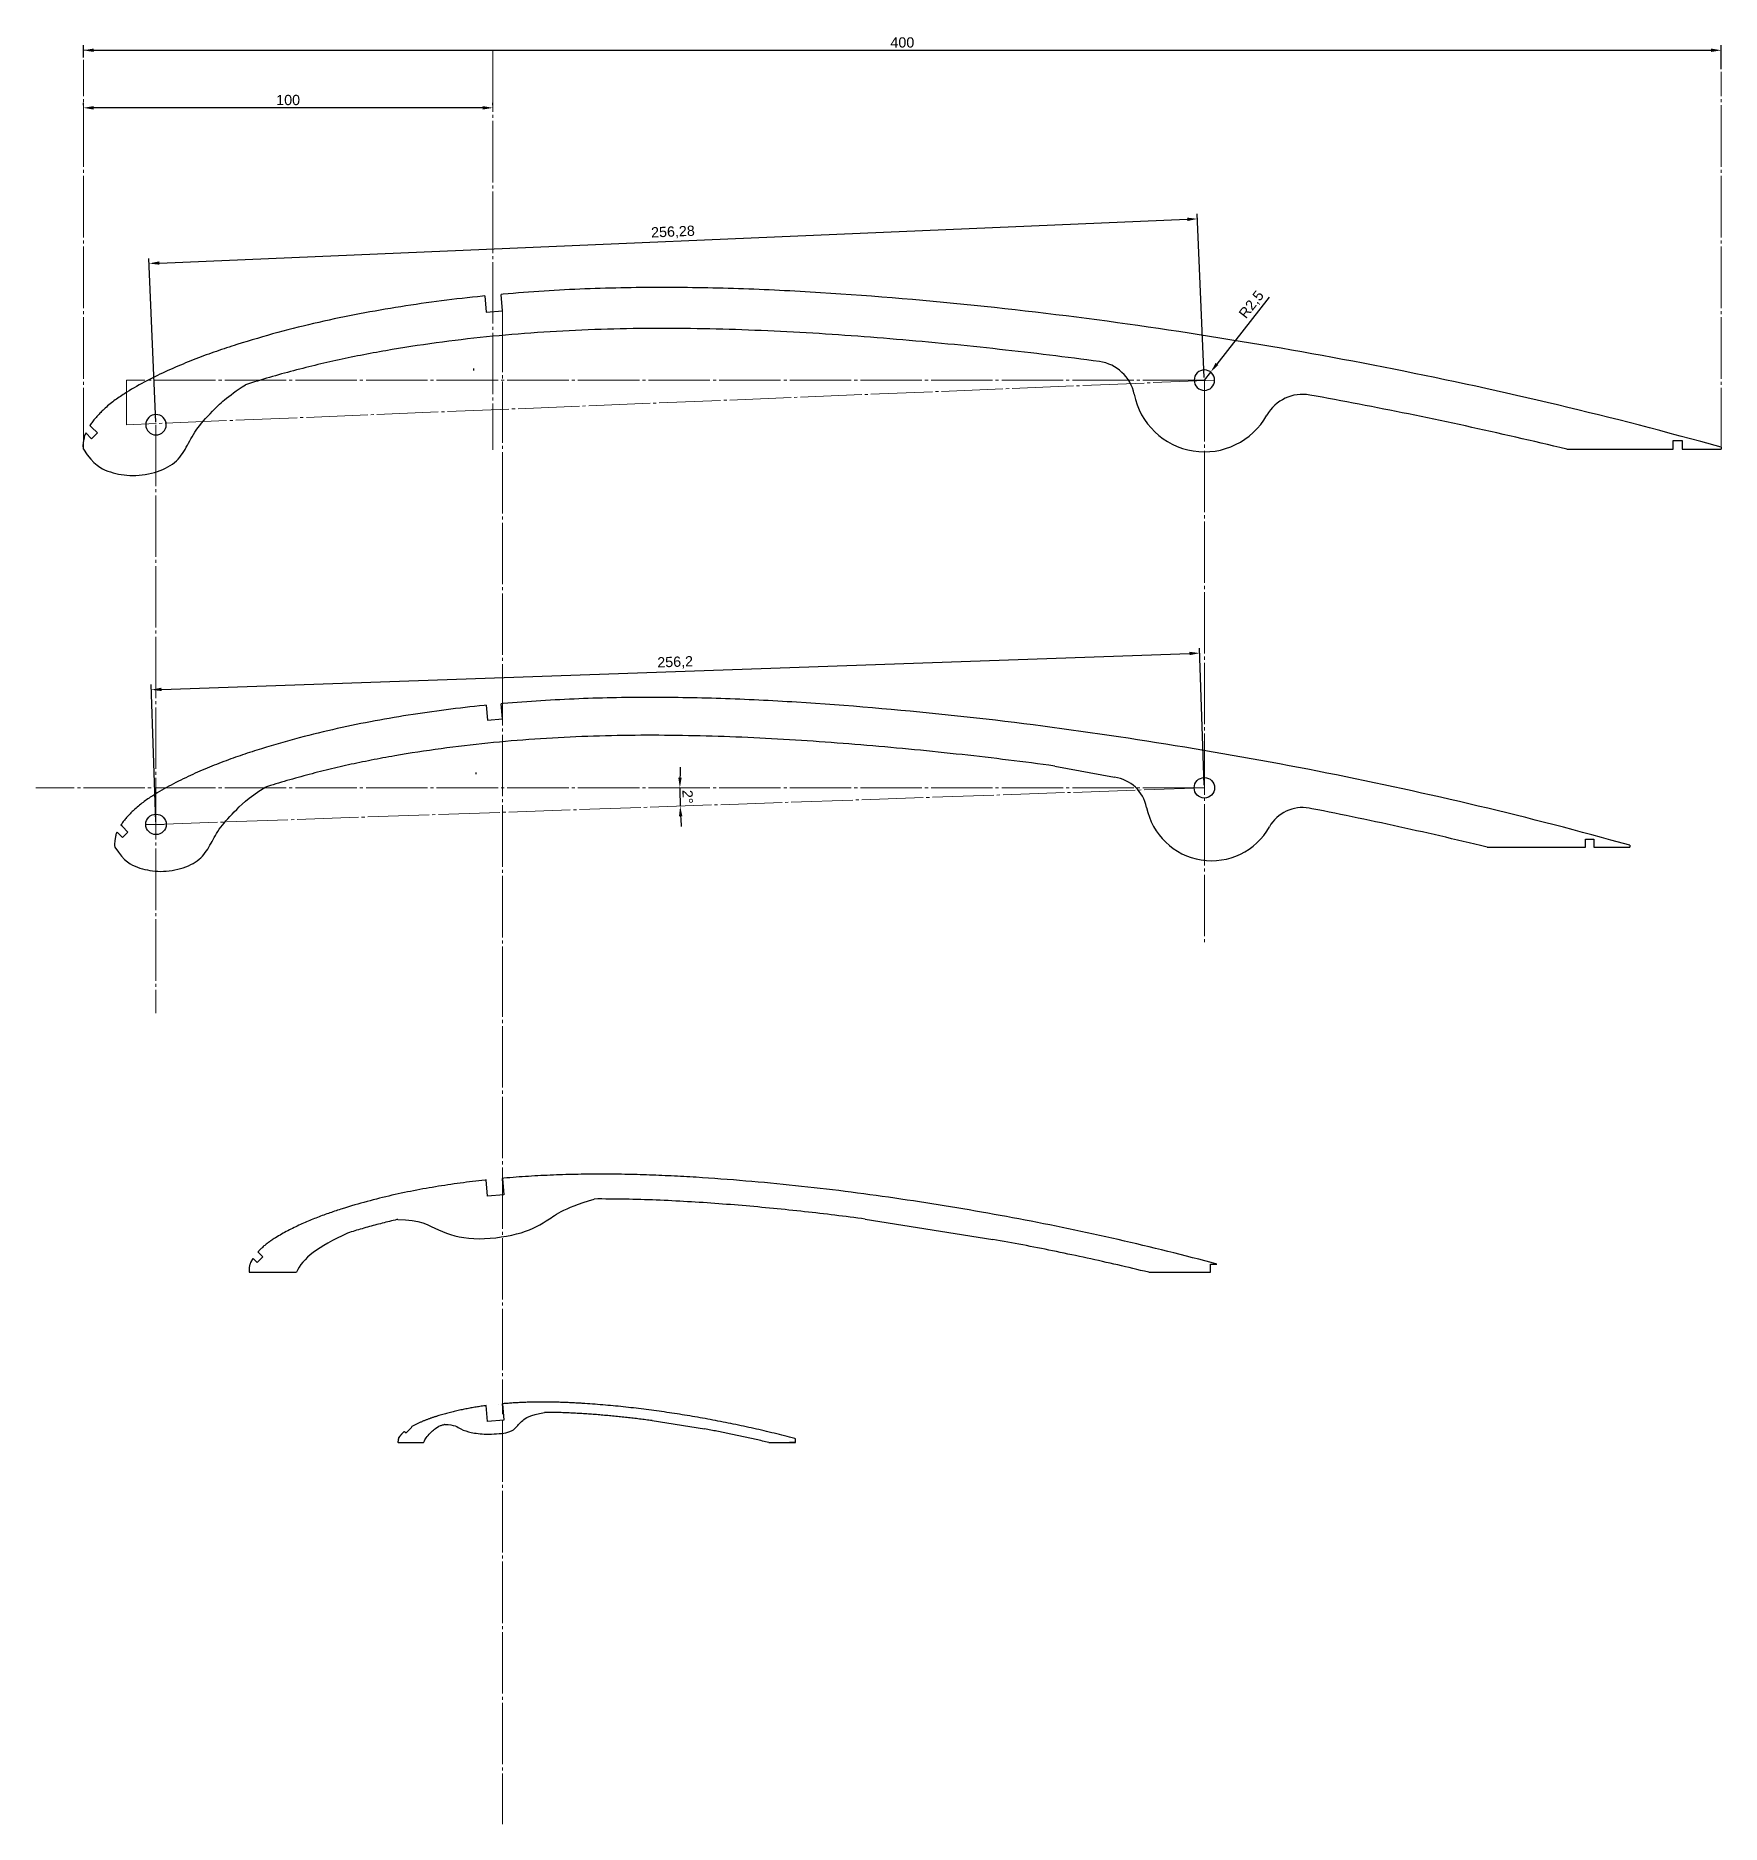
# Model space of a CAD drawing. Header units: millimetres. Extents: x -366 to 1349, y -600 to 751.
# Drawn here: x 937.2 to 1348.8, y -65.8 to 370.9 of the extents above; entities that cross this region are included whole.
import ezdxf

# ---------------------------------------------------------------- set-up
doc = ezdxf.new("R2010")
doc.units = ezdxf.units.MM
doc.linetypes.add('JIS_08_15', pattern=[17.25, 15, -0.75, 0.75, -0.75])
doc.layers.get('0').update_dxf_attribs({"lineweight": 30})
doc.layers.add('一点鎖線', color=40, linetype='JIS_08_15', lineweight=13)
doc.layers.add('文字寸法', color=3, linetype='Continuous', lineweight=13)
doc.styles.get("Standard").update_dxf_attribs({"font": 'arial.ttf'})
doc.dimstyles.new('ISO-25', dxfattribs={"dimtxt": 2.5, "dimasz": 2.5, "dimexe": 1.25, "dimexo": 0.625, "dimtad": 1, "dimtxsty": 'Standard', "dimcen": 2.5, "dimadec": 0, "dimazin": 0, "dimtfac": 1, "dimtmove": 0, "dimatfit": 3, "dimfxl": 1, "dimarcsym": 0})

msp = doc.modelspace()

# ---------------------------------------------------------------- blocks, each defined once
blk = doc.blocks.new('*D4')
at = {"layer": 'Defpoints', "color": 0, "transparency": 16777216}
for p in [(1348.8, 367.37), (948.8, 365.02), (1348.8, 362.13)]:
    blk.add_point(p, dxfattribs=at)
at = {"layer": '文字寸法', "color": 0, "lineweight": -2, "transparency": 16777216}
for p, q in [((948.8, 365.64), (948.8, 368.62)), ((951.3, 367.37), (1346.3, 367.37)), ((1348.8, 362.76), (1348.8, 368.62))]:
    blk.add_line(p, q, dxfattribs=at)
at = {"layer": '文字寸法', "color": 0, "transparency": 16777216}
for points in [[(951.3, 367.79), (951.3, 366.96), (948.8, 367.37)], [(1346.3, 367.79), (1346.3, 366.96), (1348.8, 367.37)]]:
    blk.add_solid(points, dxfattribs=at)
at = {"layer": '文字寸法', "color": 0, "transparency": 16777216, "insert": (1148.8, 369.27), "char_height": 2.5, "attachment_point": 5}
blk.add_mtext('400', dxfattribs=at)
blk = doc.blocks.new('*D5')
at = {"layer": 'Defpoints', "color": 0, "transparency": 16777216}
for p in [(948.8, 353.32), (948.8, 353.32), (1048.8, 353.32)]:
    blk.add_point(p, dxfattribs=at)
at = {"layer": '文字寸法', "color": 0, "lineweight": -2, "transparency": 16777216}
for p, q in [((948.8, 353.94), (948.8, 354.57)), ((1048.8, 353.94), (1048.8, 354.57)), ((1046.3, 353.32), (951.3, 353.32))]:
    blk.add_line(p, q, dxfattribs=at)
at = {"layer": '文字寸法', "color": 0, "transparency": 16777216}
for points in [[(951.3, 353.74), (951.3, 352.9), (948.8, 353.32)], [(1046.3, 353.74), (1046.3, 352.9), (1048.8, 353.32)]]:
    blk.add_solid(points, dxfattribs=at)
at = {"layer": '文字寸法', "color": 0, "transparency": 16777216, "insert": (998.8, 355.22), "char_height": 2.5, "attachment_point": 5}
blk.add_mtext('100', dxfattribs=at)
blk = doc.blocks.new('*D6')
at = {"layer": 'Defpoints', "color": 0, "transparency": 16777216}
for p in [(1224.11, 288.8), (1222.57, 286.83)]:
    blk.add_point(p, dxfattribs=at)
at = {"layer": '文字寸法', "color": 0, "lineweight": -2, "transparency": 16777216}
for p, q in [((1238.39, 307.12), (1225.64, 290.77)), ((1222.57, 286.83), (1224.11, 288.8))]:
    blk.add_line(p, q, dxfattribs=at)
at = {"layer": '文字寸法', "color": 0, "transparency": 16777216}
blk.add_solid([(1225.31, 291.03), (1225.97, 290.52), (1224.11, 288.8)], dxfattribs=at)
at = {"layer": '文字寸法', "color": 0, "transparency": 16777216, "insert": (1234.19, 305.19), "char_height": 2.5, "attachment_point": 5, "rotation": 52.0573}
blk.add_mtext('R2,5', dxfattribs=at)
blk = doc.blocks.new('*D16')
at = {"layer": 'Defpoints', "color": 0, "transparency": 16777216}
for p in [(937.16, 187.31), (1094.48, 185.82), (1222.57, 187.31), (1222.57, 187.31), (966.52, 178.36)]:
    blk.add_point(p, dxfattribs=at)
at = {"layer": '文字寸法', "color": 0, "lineweight": -2, "transparency": 16777216}
for start, end in [(177.7636, 178.8818), (180, 182), (183.1182, 184.2364)]:
    blk.add_arc((1222.57, 187.31), 128.1, start, end, dxfattribs=at)
at = {"layer": '文字寸法', "color": 0, "transparency": 16777216}
for points in [[(1094.91, 189.8), (1094.08, 189.81), (1094.47, 187.31)], [(1094.24, 180.32), (1095.07, 180.36), (1094.55, 182.83)]]:
    blk.add_solid(points, dxfattribs=at)
at = {"layer": '文字寸法', "color": 0, "transparency": 16777216, "insert": (1096.37, 185.1), "char_height": 2.5, "attachment_point": 5, "rotation": 271}
blk.add_mtext('2°', dxfattribs=at)
blk = doc.blocks.new('*D17')
at = {"layer": 'Defpoints', "color": 0, "transparency": 16777216}
for p in [(1221.42, 220.18), (1222.57, 187.31), (966.52, 178.36)]:
    blk.add_point(p, dxfattribs=at)
at = {"layer": '文字寸法', "color": 0, "lineweight": -2, "transparency": 16777216}
for p, q in [((967.87, 211.33), (1218.92, 220.09)), ((1222.55, 187.93), (1221.38, 221.43)), ((966.5, 178.99), (965.33, 212.49))]:
    blk.add_line(p, q, dxfattribs=at)
at = {"layer": '文字寸法', "color": 0, "transparency": 16777216}
for points in [[(1218.91, 220.51), (1218.94, 219.68), (1221.42, 220.18)], [(967.86, 211.74), (967.89, 210.91), (965.37, 211.24)]]:
    blk.add_solid(points, dxfattribs=at)
at = {"layer": '文字寸法', "color": 0, "transparency": 16777216, "insert": (1093.32, 217.84), "char_height": 2.5, "attachment_point": 5, "rotation": 2}
blk.add_mtext('256,2', dxfattribs=at)
blk = doc.blocks.new('*D18')
at = {"layer": 'Defpoints', "color": 0, "transparency": 16777216}
for p in [(1220.89, 326.2), (1222.57, 286.83), (966.52, 275.94)]:
    blk.add_point(p, dxfattribs=at)
at = {"layer": '文字寸法', "color": 0, "lineweight": -2, "transparency": 16777216}
for p, q in [((967.35, 315.42), (1218.4, 326.1)), ((1222.54, 287.45), (1220.84, 327.45)), ((966.5, 276.57), (964.8, 316.56))]:
    blk.add_line(p, q, dxfattribs=at)
at = {"layer": '文字寸法', "color": 0, "transparency": 16777216}
for points in [[(1218.38, 326.51), (1218.41, 325.68), (1220.89, 326.2)], [(967.33, 315.84), (967.36, 315.01), (964.85, 315.32)]]:
    blk.add_solid(points, dxfattribs=at)
at = {"layer": '文字寸法', "color": 0, "transparency": 16777216, "insert": (1092.78, 322.89), "char_height": 2.5, "attachment_point": 5, "rotation": 2.4349}
blk.add_mtext('256,28', dxfattribs=at)

# ---------------------------------------------------------------- dimensions: what is measured, and where the dimension line sits
at = {"layer": '文字寸法'}
dim = msp.add_linear_dim(base=(1348.796, 367.372), p1=(948.796, 365.017), p2=(1348.796, 362.132), angle=180, dimstyle='ISO-25', dxfattribs=at)
dim.commit()
dim.dimension.update_dxf_attribs({"geometry": '*D4', "text_midpoint": (1148.796, 369.273)})
dim = msp.add_linear_dim(base=(948.796, 353.319), p1=(1048.796, 353.319), p2=(948.796, 353.319), dimstyle='ISO-25', dxfattribs=at)
dim.commit()
dim.dimension.update_dxf_attribs({"geometry": '*D5', "text_midpoint": (998.796, 355.22)})
for p1, p2, distance, picture, middle in [((966.523, 275.942), (1222.568, 286.83), 39.409, '*D18', (1092.781, 322.885)), ((966.523, 178.364), (1222.568, 187.306), 32.896, '*D17', (1093.323, 217.837))]:
    dim = msp.add_aligned_dim(p1=p1, p2=p2, distance=distance, dimstyle='ISO-25', dxfattribs=at)
    dim.commit()
    dim.dimension.update_dxf_attribs({"geometry": picture, "text_midpoint": middle})
dim = msp.add_radius_dim(center=(1222.568, 286.83), mpoint=(1224.105, 288.801), dimstyle='ISO-25', dxfattribs=at)
dim.commit()
dim.dimension.update_dxf_attribs({"geometry": '*D6', "text_midpoint": (1235.863, 303.881), "dimtype": 164})
dim = msp.add_angular_dim_2l(base=(1094.476, 185.815), line1=((966.523, 178.364), (1222.568, 187.306)), line2=((1222.568, 187.306), (937.16, 187.306)), dimstyle='ISO-25', dxfattribs=at)
dim.commit()
dim.dimension.update_dxf_attribs({"geometry": '*D16', "text_midpoint": (1096.367, 185.103)})

# ---------------------------------------------------------------- linework, layer by layer
for p, q in [((1046.804, 307.408), (1047.152, 303.423)), ((1050.789, 307.756), (1050.788, 307.766)), ((1051.137, 303.772), (1050.789, 307.756)), ((1047.152, 303.423), (1051.137, 303.772)), ((950.789, 275.347), (950.383, 275.753)), ((952.203, 273.933), (950.789, 275.347)), ((948.753, 271.645), (948.69, 270.765)), ((948.946, 272.765), (948.753, 271.645)), ((950.789, 272.519), (949.375, 273.933)), ((952.203, 273.933), (950.789, 272.519)), ((1047.129, 207.47), (1047.451, 203.784)), ((1050.815, 207.793), (1050.814, 207.801)), ((1051.137, 204.107), (1050.815, 207.793)), ((1047.451, 203.784), (1051.137, 204.107)), ((1034.729, 196.646), (1033.308, 196.443)), ((1036.151, 196.842), (1034.729, 196.646)), ((1037.574, 197.033), (1036.151, 196.842)), ((1038.997, 197.217), (1037.574, 197.033)), ((1040.422, 197.395), (1038.997, 197.217)), ((1041.848, 197.568), (1040.422, 197.395)), ((1043.274, 197.734), (1041.848, 197.568)), ((1044.702, 197.895), (1043.274, 197.734)), ((1046.13, 198.049), (1044.702, 197.895)), ((1047.559, 198.198), (1046.13, 198.049)), ((1048.989, 198.34), (1047.559, 198.198)), ((1050.42, 198.477), (1048.989, 198.34)), ((1051.852, 198.608), (1050.42, 198.477)), ((1053.284, 198.733), (1051.852, 198.608)), ((1054.717, 198.852), (1053.284, 198.733)), ((1056.151, 198.966), (1054.717, 198.852)), ((1057.586, 199.074), (1056.151, 198.966)), ((1059.021, 199.176), (1057.586, 199.074)), ((1060.457, 199.273), (1059.021, 199.176)), ((1061.894, 199.364), (1060.457, 199.273)), ((1063.331, 199.45), (1061.894, 199.364)), ((1064.769, 199.53), (1063.331, 199.45)), ((1066.208, 199.605), (1064.769, 199.53)), ((1067.648, 199.674), (1066.208, 199.605)), ((1069.088, 199.739), (1067.648, 199.674)), ((1070.528, 199.798), (1069.088, 199.739)), ((1071.97, 199.851), (1070.528, 199.798)), ((1073.412, 199.9), (1071.97, 199.851)), ((1074.854, 199.943), (1073.412, 199.9)), ((1076.297, 199.982), (1074.854, 199.943)), ((1077.741, 200.015), (1076.297, 199.982)), ((1079.185, 200.044), (1077.741, 200.015)), ((1080.629, 200.067), (1079.185, 200.044)), ((1082.074, 200.086), (1080.629, 200.067)), ((1083.52, 200.101), (1082.074, 200.086)), ((1084.966, 200.11), (1083.52, 200.101)), ((1086.412, 200.115), (1084.966, 200.11)), ((1087.859, 200.116), (1086.412, 200.115)), ((1089.307, 200.112), (1087.859, 200.116)), ((1090.754, 200.103), (1089.307, 200.112)), ((1092.202, 200.091), (1090.754, 200.103)), ((1093.651, 200.074), (1092.202, 200.091)), ((1095.1, 200.053), (1093.651, 200.074)), ((1096.549, 200.027), (1095.1, 200.053)), ((1097.998, 199.998), (1096.549, 200.027)), ((1099.448, 199.965), (1097.998, 199.998)), ((1100.898, 199.928), (1099.448, 199.965)), ((1102.349, 199.887), (1100.898, 199.928)), ((1103.799, 199.842), (1102.349, 199.887)), ((1105.25, 199.793), (1103.799, 199.842)), ((1106.702, 199.74), (1105.25, 199.793)), ((1108.153, 199.684), (1106.702, 199.74)), ((1109.605, 199.625), (1108.153, 199.684)), ((1111.057, 199.562), (1109.605, 199.625)), ((1112.51, 199.495), (1111.057, 199.562)), ((1113.962, 199.425), (1112.51, 199.495)), ((1115.415, 199.351), (1113.962, 199.425)), ((1116.868, 199.275), (1115.415, 199.351)), ((1118.321, 199.195), (1116.868, 199.275)), ((1119.775, 199.112), (1118.321, 199.195)), ((1121.228, 199.025), (1119.775, 199.112)), ((1122.682, 198.936), (1121.228, 199.025)), ((1124.136, 198.844), (1122.682, 198.936)), ((1125.59, 198.748), (1124.136, 198.844)), ((1127.044, 198.65), (1125.59, 198.748)), ((1128.499, 198.549), (1127.044, 198.65)), ((1129.953, 198.446), (1128.499, 198.549)), ((1131.408, 198.339), (1129.953, 198.446)), ((1132.862, 198.23), (1131.408, 198.339)), ((1134.317, 198.118), (1132.862, 198.23)), ((1135.772, 198.004), (1134.317, 198.118)), ((1137.226, 197.888), (1135.772, 198.004)), ((1138.681, 197.769), (1137.226, 197.888)), ((1140.136, 197.647), (1138.681, 197.769)), ((1141.591, 197.524), (1140.136, 197.647)), ((1143.046, 197.398), (1141.591, 197.524)), ((1144.501, 197.269), (1143.046, 197.398)), ((1145.955, 197.139), (1144.501, 197.269)), ((1147.41, 197.006), (1145.955, 197.139)), ((1148.865, 196.871), (1147.41, 197.006)), ((1150.319, 196.733), (1148.865, 196.871)), ((1151.773, 196.594), (1150.319, 196.733)), ((1153.227, 196.452), (1151.773, 196.594)), ((1010.782, 192.257), (1010.098, 192.097)), ((1011.466, 192.415), (1010.782, 192.257)), ((1012.151, 192.572), (1011.466, 192.415)), ((1012.836, 192.726), (1012.151, 192.572)), ((1013.522, 192.878), (1012.836, 192.726)), ((1014.216, 193.029), (1013.522, 192.878)), ((1014.911, 193.179), (1014.216, 193.029)), ((1015.606, 193.326), (1014.911, 193.179)), ((1016.302, 193.472), (1015.606, 193.326)), ((1016.998, 193.616), (1016.302, 193.472)), ((1017.695, 193.757), (1016.998, 193.616)), ((1018.393, 193.897), (1017.695, 193.757)), ((1019.091, 194.035), (1018.393, 193.897)), ((1019.805, 194.174), (1019.091, 194.035)), ((1020.519, 194.311), (1019.805, 194.174)), ((1021.234, 194.446), (1020.519, 194.311)), ((1021.95, 194.579), (1021.234, 194.446)), ((1022.666, 194.71), (1021.95, 194.579)), ((1023.384, 194.839), (1022.666, 194.71)), ((1024.101, 194.967), (1023.384, 194.839)), ((1024.82, 195.093), (1024.101, 194.967)), ((1026.229, 195.334), (1024.82, 195.093)), ((1027.641, 195.569), (1026.229, 195.334)), ((1029.055, 195.797), (1027.641, 195.569)), ((1030.471, 196.019), (1029.055, 195.797)), ((1031.889, 196.234), (1030.471, 196.019)), ((1033.308, 196.443), (1031.889, 196.234)), ((1154.681, 196.307), (1153.227, 196.452)), ((1156.135, 196.161), (1154.681, 196.307)), ((1157.588, 196.012), (1156.135, 196.161)), ((1159.041, 195.86), (1157.588, 196.012)), ((1160.494, 195.707), (1159.041, 195.86)), ((1161.946, 195.551), (1160.494, 195.707)), ((1163.398, 195.392), (1161.946, 195.551)), ((1164.813, 195.236), (1163.398, 195.392)), ((1166.228, 195.077), (1164.813, 195.236)), ((1167.642, 194.916), (1166.228, 195.077)), ((1169.056, 194.752), (1167.642, 194.916)), ((1170.47, 194.587), (1169.056, 194.752)), ((1171.884, 194.419), (1170.47, 194.587)), ((1173.297, 194.249), (1171.884, 194.419)), ((1174.71, 194.077), (1173.297, 194.249)), ((1176.122, 193.903), (1174.71, 194.077)), ((1177.535, 193.726), (1176.122, 193.903)), ((1178.947, 193.548), (1177.535, 193.726)), ((1180.359, 193.367), (1178.947, 193.548)), ((1181.771, 193.183), (1180.359, 193.367)), ((1183.182, 192.998), (1181.771, 193.183)), ((1184.594, 192.811), (1183.182, 192.998)), ((1186.005, 192.621), (1184.594, 192.811)), ((1186.005, 192.621), (1200.622, 189.869)), ((994.455, 187.821), (993.783, 187.61)), ((995.129, 188.031), (994.455, 187.821)), ((995.804, 188.238), (995.129, 188.031)), ((996.481, 188.444), (995.804, 188.238)), ((997.16, 188.647), (996.481, 188.444)), ((997.839, 188.849), (997.16, 188.647)), ((998.519, 189.048), (997.839, 188.849)), ((999.2, 189.246), (998.519, 189.048)), ((999.881, 189.441), (999.2, 189.246)), ((1000.564, 189.634), (999.881, 189.441)), ((1001.247, 189.825), (1000.564, 189.634)), ((1001.93, 190.014), (1001.247, 189.825)), ((1002.614, 190.201), (1001.93, 190.014)), ((1003.292, 190.384), (1002.614, 190.201)), ((1003.97, 190.564), (1003.292, 190.384)), ((1004.649, 190.743), (1003.97, 190.564)), ((1005.328, 190.919), (1004.649, 190.743)), ((1006.008, 191.094), (1005.328, 190.919)), ((1006.688, 191.266), (1006.008, 191.094)), ((1007.369, 191.437), (1006.688, 191.266)), ((1008.05, 191.605), (1007.369, 191.437)), ((1008.732, 191.771), (1008.05, 191.605)), ((1009.415, 191.935), (1008.732, 191.771)), ((1010.098, 192.097), (1009.415, 191.935)), ((993.783, 187.61), (993.113, 187.396)), ((1248.849, 182.194), (1248.154, 182.33)), ((1250.238, 181.92), (1248.849, 182.194)), ((1251.627, 181.644), (1250.238, 181.92)), ((1253.016, 181.366), (1251.627, 181.644)), ((1254.404, 181.086), (1253.016, 181.366)), ((1255.792, 180.804), (1254.404, 181.086)), ((1257.224, 180.511), (1255.792, 180.804)), ((1258.655, 180.216), (1257.224, 180.511)), ((1260.086, 179.918), (1258.655, 180.216)), ((1261.517, 179.619), (1260.086, 179.918)), ((1262.948, 179.317), (1261.517, 179.619)), ((1264.377, 179.014), (1262.948, 179.317)), ((956.61, 175.425), (956.432, 174.389)), ((958.315, 175.198), (957.007, 176.506)), ((958.315, 177.814), (957.94, 178.189)), ((959.623, 176.506), (958.315, 177.814)), ((959.623, 176.506), (958.315, 175.198)), ((1265.807, 178.708), (1264.377, 179.014)), ((1267.236, 178.4), (1265.807, 178.708)), ((1268.665, 178.09), (1267.236, 178.4)), ((1270.093, 177.778), (1268.665, 178.09)), ((1271.521, 177.464), (1270.093, 177.778)), ((1272.948, 177.148), (1271.521, 177.464)), ((1274.375, 176.83), (1272.948, 177.148)), ((1275.802, 176.51), (1274.375, 176.83)), ((1277.228, 176.187), (1275.802, 176.51)), ((1278.653, 175.863), (1277.228, 176.187)), ((1280.079, 175.536), (1278.653, 175.863)), ((1281.504, 175.208), (1280.079, 175.536)), ((1282.928, 174.877), (1281.504, 175.208)), ((1284.352, 174.545), (1282.928, 174.877)), ((956.432, 174.389), (956.373, 173.575)), ((1285.775, 174.21), (1284.352, 174.545)), ((1287.198, 173.874), (1285.775, 174.21)), ((1288.62, 173.535), (1287.198, 173.874)), ((1290.042, 173.195), (1288.62, 173.535)), ((1291.621, 172.814), (1290.042, 173.195)), ((1051.137, 91.935), (1051.137, 91.94)), ((1051.349, 89.519), (1051.137, 91.935)), ((1051.137, 91.935), (1051.486, 87.95)), ((1047.503, 87.582), (1047.156, 91.548)), ((1051.486, 87.95), (1047.503, 87.582)), ((1139.742, 81.991), (1170.894, 77.05)), ((989.278, 70.042), (989.24, 69.508)), ((989.395, 70.721), (989.278, 70.042)), ((989.655, 71.429), (990.239, 72.38)), ((990.239, 72.38), (991.212, 71.406)), ((991.212, 71.406), (992.626, 72.821)), ((992.626, 72.821), (991.433, 74.014)), ((1224.027, 69.01), (1224.027, 71.01)), ((1224.027, 71.01), (1225.59, 71.01)), ((989.298, 69.041), (1000.815, 69.041)), ((989.298, 69.041), (989.798, 69.041)), ((1047.501, 32.557), (1047.186, 36.454)), ((1050.141, 36.803), (1050.142, 36.798)), ((1051.137, 36.89), (1051.137, 36.892)), ((1051.224, 35.894), (1051.137, 36.89)), ((1051.137, 36.89), (1051.486, 32.905)), ((1027.585, 29.802), (1028.999, 31.216)), ((1028.999, 31.216), (1028.921, 31.294)), ((1051.486, 32.905), (1047.501, 32.557)), ((1087.675, 32.79), (1100.522, 30.752)), ((1025.628, 27.862), (1025.613, 27.642)), ((1025.677, 28.142), (1025.628, 27.862)), ((1025.639, 27.436), (1031.848, 27.436)), ((1025.639, 27.436), (1026.139, 27.436)), ((1025.784, 28.434), (1026.036, 28.889)), ((1027.22, 30.167), (1027.585, 29.802)), ((1122.708, 27.436), (1121.257, 27.436)), ((1122.708, 27.972), (1122.708, 28.36))]:
    msp.add_line(p, q)
for points in [[(1046.806, 307.387), (1046.29, 307.335), (1045.037, 307.206), (1043.785, 307.072), (1042.533, 306.935), (1041.282, 306.793), (1040.031, 306.647), (1038.78, 306.497), (1037.53, 306.342), (1036.281, 306.184), (1035.032, 306.021), (1033.784, 305.854), (1032.536, 305.682), (1031.289, 305.506), (1030.042, 305.326), (1028.796, 305.142), (1027.54, 304.952), (1026.284, 304.757), (1025.029, 304.557), (1023.774, 304.353), (1022.521, 304.144), (1021.268, 303.93), (1020.016, 303.711), (1018.765, 303.488), (1017.515, 303.258), (1016.266, 303.024), (1015.019, 302.784), (1013.772, 302.539), (1012.526, 302.288), (1011.282, 302.032), (1010.038, 301.77), (1008.796, 301.502), (1007.535, 301.224), (1006.275, 300.939), (1005.017, 300.649), (1003.76, 300.352), (1002.504, 300.049), (1001.25, 299.74), (999.997, 299.424), (998.746, 299.102), (997.497, 298.774), (996.249, 298.44), (995.002, 298.1), (993.758, 297.753), (992.515, 297.4), (991.274, 297.04), (990.034, 296.674), (988.796, 296.302), (987.536, 295.916), (986.278, 295.522), (985.65, 295.323), (985.022, 295.121), (984.396, 294.918), (983.77, 294.712), (983.145, 294.504), (982.52, 294.294), (981.897, 294.081), (981.275, 293.866), (980.654, 293.649), (980.033, 293.429), (979.414, 293.207), (978.796, 292.982), (978.163, 292.748), (977.531, 292.512), (976.901, 292.272), (976.271, 292.03), (975.643, 291.784), (975.016, 291.535), (974.39, 291.283), (973.764, 291.028), (973.14, 290.77), (972.517, 290.508), (971.895, 290.242), (971.273, 289.973), (970.653, 289.701), (970.033, 289.425), (969.414, 289.146), (968.796, 288.862), (968.149, 288.561), (967.502, 288.255), (966.857, 287.945), (966.215, 287.631), (965.574, 287.313), (964.936, 286.99), (964.302, 286.662), (963.671, 286.33), (963.044, 285.993), (962.421, 285.652), (961.803, 285.306), (961.19, 284.955), (960.582, 284.599), (959.98, 284.238), (959.385, 283.873), (958.796, 283.502), (958.473, 283.295), (958.152, 283.085), (957.834, 282.873), (957.516, 282.659), (957.201, 282.441), (956.887, 282.219), (956.574, 281.993), (956.262, 281.763), (955.952, 281.527), (955.642, 281.286), (955.333, 281.04), (955.025, 280.786), (954.717, 280.527), (954.41, 280.26), (954.103, 279.985), (953.796, 279.702), (953.602, 279.519), (953.409, 279.333), (953.216, 279.144), (953.024, 278.951), (952.832, 278.756), (952.642, 278.558), (952.454, 278.357), (952.267, 278.154), (952.082, 277.948), (951.899, 277.739), (951.719, 277.528), (951.541, 277.316), (951.367, 277.101), (951.196, 276.884), (951.028, 276.665), (950.864, 276.444), (950.703, 276.222), (950.548, 275.998), (950.396, 275.773), (950.383, 275.753)], [(1348.796, 270.462), (1343.801, 271.821), (1341.303, 272.498), (1338.804, 273.172), (1336.304, 273.842), (1333.803, 274.508), (1331.3, 275.168), (1328.796, 275.822), (1326.302, 276.466), (1323.806, 277.102), (1321.309, 277.732), (1318.809, 278.354), (1316.308, 278.971), (1313.806, 279.58), (1311.302, 280.184), (1308.796, 280.782), (1306.306, 281.37), (1303.814, 281.953), (1301.321, 282.53), (1298.827, 283.101), (1296.331, 283.666), (1293.834, 284.226), (1291.336, 284.78), (1288.837, 285.328), (1286.336, 285.87), (1283.834, 286.407), (1281.331, 286.937), (1278.826, 287.462), (1276.321, 287.981), (1273.814, 288.494), (1271.306, 289.001), (1268.796, 289.502), (1266.304, 289.994), (1263.811, 290.479), (1261.316, 290.959), (1258.821, 291.434), (1256.324, 291.902), (1253.826, 292.365), (1251.327, 292.823), (1248.828, 293.275), (1246.327, 293.722), (1243.825, 294.163), (1241.323, 294.599), (1238.819, 295.03), (1236.315, 295.456), (1233.809, 295.876), (1231.303, 296.292), (1228.796, 296.702), (1226.302, 297.106), (1223.808, 297.504), (1221.312, 297.897), (1218.816, 298.285), (1216.319, 298.668), (1213.821, 299.046), (1211.322, 299.418), (1208.822, 299.784), (1206.322, 300.145), (1203.821, 300.5), (1201.319, 300.849), (1198.816, 301.192), (1196.312, 301.529), (1193.808, 301.86), (1191.302, 302.184), (1188.796, 302.502), (1186.302, 302.812), (1183.806, 303.116), (1181.31, 303.413), (1178.813, 303.704), (1176.315, 303.988), (1173.817, 304.266), (1171.318, 304.538), (1168.818, 304.803), (1166.317, 305.063), (1163.816, 305.315), (1161.314, 305.562), (1158.812, 305.802), (1156.309, 306.037), (1153.805, 306.265), (1151.301, 306.486), (1148.796, 306.702), (1146.3, 306.911), (1143.803, 307.113), (1141.306, 307.309), (1138.808, 307.498), (1136.31, 307.68), (1133.811, 307.855), (1131.312, 308.022), (1128.812, 308.181), (1127.562, 308.257), (1126.312, 308.332), (1125.062, 308.404), (1123.811, 308.475), (1122.561, 308.543), (1121.31, 308.609), (1120.059, 308.673), (1118.808, 308.734), (1117.557, 308.793), (1116.306, 308.85), (1115.055, 308.905), (1113.803, 308.957), (1112.552, 309.007), (1111.3, 309.055), (1110.048, 309.1), (1108.796, 309.142), (1107.547, 309.182), (1106.297, 309.219), (1105.047, 309.254), (1103.797, 309.286), (1102.547, 309.316), (1101.297, 309.343), (1100.046, 309.367), (1098.796, 309.388), (1097.546, 309.407), (1096.296, 309.422), (1095.045, 309.435), (1093.795, 309.445), (1092.544, 309.452), (1091.294, 309.456), (1090.044, 309.457), (1088.793, 309.455), (1087.543, 309.45), (1086.292, 309.442), (1085.042, 309.431), (1083.792, 309.417), (1082.542, 309.399), (1081.292, 309.378), (1080.042, 309.354), (1078.792, 309.326), (1077.542, 309.295), (1076.292, 309.261), (1075.042, 309.223), (1073.793, 309.182), (1072.544, 309.137), (1071.294, 309.089), (1070.045, 309.037), (1068.796, 308.982), (1067.544, 308.923), (1066.293, 308.86), (1065.041, 308.794), (1063.79, 308.723), (1062.539, 308.65), (1061.288, 308.572), (1060.038, 308.49), (1058.787, 308.405), (1057.537, 308.316), (1056.288, 308.223), (1055.038, 308.126), (1053.789, 308.025), (1052.54, 307.92), (1051.292, 307.811), (1050.788, 307.766)], [(1044.097, 289.672), (1044.093, 289.429), (1044.088, 289.186)], [(948.69, 270.765), (948.695, 270.661), (948.703, 270.558), (948.713, 270.454), (948.726, 270.351), (948.74, 270.249), (948.757, 270.146), (948.775, 270.044), (948.796, 269.942)], [(949.375, 273.933), (949.274, 273.7), (949.181, 273.466), (949.095, 273.232), (949.017, 272.999), (948.946, 272.765)], [(1337.072, 272.086), (1339.266, 272.086)], [(1337.072, 269.942), (1337.072, 272.086)], [(1339.266, 272.086), (1339.266, 269.942)], [(1311.119, 269.942), (1337.072, 269.942)], [(1339.266, 269.942), (1348.796, 269.942)], [(1348.796, 270.462), (1348.796, 269.942)], [(1047.131, 207.451), (1046.653, 207.403), (1045.494, 207.283), (1044.336, 207.16), (1043.178, 207.032), (1042.021, 206.901), (1040.864, 206.766), (1039.707, 206.627), (1038.551, 206.484), (1037.395, 206.338), (1036.24, 206.187), (1035.085, 206.032), (1033.931, 205.874), (1032.777, 205.711), (1031.624, 205.545), (1030.472, 205.374), (1029.31, 205.198), (1028.148, 205.018), (1026.987, 204.833), (1025.827, 204.644), (1024.667, 204.451), (1023.508, 204.253), (1022.35, 204.051), (1021.193, 203.844), (1020.037, 203.632), (1018.882, 203.415), (1017.727, 203.193), (1016.574, 202.967), (1015.422, 202.735), (1014.271, 202.498), (1013.121, 202.255), (1011.972, 202.007), (1010.805, 201.75), (1009.64, 201.487), (1008.476, 201.218), (1007.313, 200.943), (1006.152, 200.663), (1004.991, 200.377), (1003.833, 200.085), (1002.676, 199.788), (1001.52, 199.484), (1000.365, 199.175), (999.213, 198.86), (998.061, 198.539), (996.912, 198.213), (995.763, 197.88), (994.617, 197.542), (993.472, 197.197), (992.306, 196.84), (991.142, 196.476), (990.561, 196.291), (989.981, 196.105), (989.401, 195.917), (988.822, 195.726), (988.244, 195.534), (987.667, 195.34), (987.09, 195.143), (986.514, 194.944), (985.94, 194.743), (985.366, 194.54), (984.793, 194.334), (984.222, 194.126), (983.636, 193.91), (983.052, 193.691), (982.468, 193.47), (981.886, 193.245), (981.305, 193.018), (980.725, 192.788), (980.146, 192.555), (979.567, 192.319), (978.99, 192.08), (978.414, 191.837), (977.838, 191.592), (977.263, 191.343), (976.689, 191.091), (976.116, 190.836), (975.544, 190.577), (974.972, 190.315), (974.373, 190.037), (973.775, 189.754), (973.178, 189.467), (972.584, 189.177), (971.991, 188.882), (971.401, 188.583), (970.814, 188.28), (970.231, 187.973), (969.651, 187.662), (969.074, 187.346), (968.503, 187.026), (967.936, 186.701), (967.374, 186.372), (966.817, 186.038), (966.266, 185.7), (965.722, 185.357), (965.423, 185.165), (965.126, 184.972), (964.831, 184.776), (964.538, 184.577), (964.246, 184.376), (963.955, 184.17), (963.666, 183.962), (963.378, 183.748), (963.091, 183.531), (962.804, 183.308), (962.518, 183.079), (962.233, 182.845), (961.949, 182.605), (961.665, 182.358), (961.381, 182.104), (961.097, 181.842), (960.918, 181.673), (960.739, 181.501), (960.56, 181.326), (960.382, 181.148), (960.205, 180.967), (960.029, 180.784), (959.855, 180.598), (959.682, 180.41), (959.511, 180.219), (959.342, 180.027), (959.175, 179.832), (959.011, 179.635), (958.85, 179.436), (958.691, 179.235), (958.536, 179.033), (958.384, 178.829), (958.236, 178.623), (958.092, 178.416), (957.952, 178.208), (957.94, 178.189)], [(1326.472, 173.295), (1321.851, 174.552), (1319.54, 175.178), (1317.229, 175.802), (1314.917, 176.422), (1312.603, 177.038), (1310.288, 177.648), (1307.972, 178.253), (1305.665, 178.849), (1303.356, 179.437), (1301.046, 180.019), (1298.734, 180.596), (1296.421, 181.166), (1294.106, 181.73), (1291.789, 182.288), (1289.472, 182.841), (1287.168, 183.385), (1284.863, 183.924), (1282.557, 184.458), (1280.25, 184.986), (1277.942, 185.509), (1275.632, 186.027), (1273.321, 186.539), (1271.009, 187.046), (1268.696, 187.548), (1266.382, 188.044), (1264.066, 188.535), (1261.75, 189.02), (1259.432, 189.5), (1257.113, 189.975), (1254.793, 190.444), (1252.472, 190.907), (1250.166, 191.362), (1247.86, 191.811), (1245.553, 192.255), (1243.244, 192.694), (1240.935, 193.127), (1238.624, 193.556), (1236.313, 193.979), (1234.001, 194.397), (1231.688, 194.81), (1229.374, 195.219), (1227.059, 195.622), (1224.743, 196.02), (1222.426, 196.414), (1220.109, 196.803), (1217.791, 197.188), (1215.472, 197.567), (1213.165, 197.94), (1210.857, 198.309), (1208.549, 198.673), (1206.24, 199.032), (1203.93, 199.386), (1201.619, 199.735), (1199.308, 200.079), (1196.996, 200.418), (1194.683, 200.752), (1192.369, 201.08), (1190.055, 201.403), (1187.74, 201.72), (1185.424, 202.032), (1183.107, 202.338), (1180.79, 202.638), (1178.472, 202.932), (1176.164, 203.219), (1173.856, 203.5), (1171.547, 203.775), (1169.237, 204.044), (1166.927, 204.307), (1164.616, 204.564), (1162.304, 204.815), (1159.992, 205.061), (1157.679, 205.301), (1155.365, 205.535), (1153.051, 205.763), (1150.736, 205.985), (1148.421, 206.202), (1146.105, 206.413), (1143.789, 206.618), (1141.472, 206.817), (1139.163, 207.01), (1136.853, 207.198), (1134.543, 207.379), (1132.233, 207.554), (1129.922, 207.722), (1127.611, 207.883), (1125.299, 208.038), (1122.987, 208.185), (1121.83, 208.256), (1120.674, 208.325), (1119.517, 208.392), (1118.361, 208.457), (1117.204, 208.52), (1116.047, 208.581), (1114.89, 208.64), (1113.733, 208.697), (1112.576, 208.752), (1111.418, 208.804), (1110.261, 208.855), (1109.103, 208.903), (1107.946, 208.949), (1106.788, 208.993), (1105.63, 209.035), (1104.472, 209.074), (1103.316, 209.111), (1102.16, 209.146), (1101.004, 209.178), (1099.847, 209.208), (1098.691, 209.235), (1097.535, 209.26), (1096.378, 209.282), (1095.222, 209.302), (1094.065, 209.319), (1092.909, 209.334), (1091.752, 209.345), (1090.595, 209.355), (1089.439, 209.361), (1088.282, 209.365), (1087.126, 209.366), (1085.969, 209.364), (1084.812, 209.359), (1083.656, 209.352), (1082.499, 209.341), (1081.343, 209.328), (1080.186, 209.312), (1079.03, 209.292), (1077.874, 209.27), (1076.718, 209.244), (1075.561, 209.216), (1074.405, 209.184), (1073.25, 209.149), (1072.094, 209.111), (1070.938, 209.07), (1069.783, 209.025), (1068.627, 208.977), (1067.472, 208.926), (1066.314, 208.872), (1065.156, 208.813), (1063.999, 208.752), (1062.841, 208.687), (1061.684, 208.619), (1060.527, 208.547), (1059.37, 208.471), (1058.214, 208.392), (1057.057, 208.31), (1055.901, 208.224), (1054.746, 208.134), (1053.59, 208.041), (1052.435, 207.944), (1051.28, 207.843), (1050.814, 207.801)], [(1044.625, 191.064), (1044.621, 190.84), (1044.617, 190.615)], [(957.007, 176.506), (956.914, 176.29), (956.828, 176.074), (956.748, 175.858), (956.676, 175.641), (956.61, 175.425)], [(1315.627, 174.798), (1317.656, 174.798)], [(1315.627, 172.814), (1315.627, 174.798)], [(1317.656, 174.798), (1317.656, 172.814)], [(956.373, 173.575), (956.379, 173.479), (956.386, 173.384), (956.395, 173.288), (956.407, 173.193), (956.42, 173.098), (956.435, 173.003), (956.452, 172.909), (956.472, 172.814)], [(1291.621, 172.814), (1315.627, 172.814)], [(1317.656, 172.814), (1326.472, 172.814)], [(1326.472, 173.295), (1326.472, 172.814)], [(1225.59, 71.01), (1224.231, 71.374), (1222.715, 71.778), (1221.198, 72.178), (1219.679, 72.574), (1218.167, 72.965), (1216.654, 73.35), (1215.14, 73.732), (1213.625, 74.11), (1212.109, 74.483), (1210.591, 74.853), (1209.073, 75.219), (1207.554, 75.581), (1206.045, 75.938), (1204.534, 76.291), (1203.023, 76.641), (1201.51, 76.987), (1199.998, 77.33), (1198.484, 77.669), (1196.969, 78.005), (1195.454, 78.337), (1193.938, 78.666), (1192.421, 78.991), (1190.903, 79.313), (1189.385, 79.631), (1187.866, 79.946), (1186.346, 80.257), (1184.826, 80.564), (1183.304, 80.868), (1181.793, 81.166), (1180.282, 81.46), (1178.77, 81.751), (1177.257, 82.039), (1175.743, 82.323), (1174.229, 82.604), (1172.714, 82.881), (1171.198, 83.155), (1169.682, 83.426), (1168.166, 83.694), (1166.649, 83.958), (1165.131, 84.219), (1163.612, 84.477), (1162.094, 84.732), (1160.574, 84.984), (1159.054, 85.233), (1157.542, 85.477), (1156.03, 85.719), (1154.517, 85.957), (1153.004, 86.193), (1151.49, 86.425), (1149.975, 86.654), (1148.461, 86.879), (1146.945, 87.101), (1145.429, 87.32), (1143.913, 87.535), (1142.396, 87.747), (1140.879, 87.955), (1139.361, 88.159), (1137.843, 88.36), (1136.324, 88.556), (1134.804, 88.749), (1133.292, 88.937), (1131.779, 89.121), (1130.266, 89.301), (1128.752, 89.478), (1127.238, 89.65), (1125.723, 89.819), (1124.208, 89.983), (1122.692, 90.144), (1121.177, 90.301), (1119.66, 90.455), (1118.143, 90.604), (1116.626, 90.75), (1115.109, 90.892), (1113.591, 91.03), (1112.073, 91.165), (1110.554, 91.295), (1109.041, 91.422), (1107.527, 91.545), (1106.013, 91.663), (1104.499, 91.778), (1102.985, 91.888), (1101.47, 91.994), (1099.955, 92.095), (1098.439, 92.192), (1097.681, 92.238), (1096.923, 92.283), (1096.165, 92.327), (1095.407, 92.37), (1094.649, 92.411), (1093.891, 92.451), (1093.132, 92.49), (1092.374, 92.527), (1091.616, 92.563), (1090.857, 92.598), (1090.098, 92.631), (1089.34, 92.663), (1088.581, 92.693), (1087.822, 92.722), (1087.063, 92.749), (1086.304, 92.775), (1085.547, 92.799), (1084.789, 92.822), (1084.031, 92.843), (1083.274, 92.862), (1082.516, 92.88), (1081.758, 92.896), (1081, 92.911), (1080.242, 92.924), (1079.484, 92.935), (1078.726, 92.945), (1077.968, 92.952), (1077.21, 92.958), (1076.452, 92.963), (1075.694, 92.965), (1074.936, 92.966), (1074.177, 92.965), (1073.419, 92.962), (1072.661, 92.957), (1071.903, 92.95), (1071.146, 92.941), (1070.388, 92.93), (1069.63, 92.918), (1068.872, 92.903), (1068.114, 92.886), (1067.356, 92.868), (1066.599, 92.847), (1065.841, 92.824), (1065.084, 92.799), (1064.326, 92.772), (1063.569, 92.743), (1062.812, 92.711), (1062.054, 92.678), (1061.295, 92.642), (1060.537, 92.604), (1059.778, 92.563), (1059.019, 92.521), (1058.261, 92.476), (1057.503, 92.429), (1056.745, 92.379), (1055.987, 92.328), (1055.229, 92.274), (1054.471, 92.217), (1053.714, 92.159), (1052.956, 92.097), (1052.199, 92.034), (1051.442, 91.968), (1051.137, 91.94)], [(1047.156, 91.548), (1046.891, 91.52), (1046.132, 91.436), (1045.374, 91.35), (1044.615, 91.262), (1043.857, 91.171), (1043.099, 91.077), (1042.342, 90.981), (1041.585, 90.882), (1040.828, 90.781), (1040.072, 90.677), (1039.316, 90.571), (1038.56, 90.461), (1037.804, 90.35), (1037.043, 90.234), (1036.281, 90.116), (1035.52, 89.995), (1034.76, 89.871), (1034, 89.745), (1033.24, 89.615), (1032.482, 89.482), (1031.723, 89.347), (1030.965, 89.208), (1030.208, 89.066), (1029.452, 88.92), (1028.696, 88.772), (1027.941, 88.62), (1027.186, 88.464), (1026.432, 88.305), (1025.679, 88.143), (1024.915, 87.974), (1024.151, 87.802), (1023.388, 87.625), (1022.626, 87.446), (1021.865, 87.262), (1021.104, 87.074), (1020.345, 86.883), (1019.587, 86.688), (1018.829, 86.489), (1018.072, 86.287), (1017.317, 86.08), (1016.562, 85.87), (1015.809, 85.656), (1015.056, 85.438), (1014.305, 85.216), (1013.554, 84.99), (1012.79, 84.756), (1012.028, 84.518), (1011.647, 84.397), (1011.266, 84.274), (1010.886, 84.151), (1010.507, 84.026), (1010.128, 83.9), (1009.75, 83.773), (1009.372, 83.644), (1008.994, 83.514), (1008.618, 83.382), (1008.242, 83.249), (1007.867, 83.114), (1007.492, 82.978), (1007.108, 82.836), (1006.725, 82.693), (1006.343, 82.547), (1005.961, 82.4), (1005.58, 82.251), (1005.2, 82.101), (1004.82, 81.948), (1004.441, 81.793), (1004.063, 81.636), (1003.685, 81.478), (1003.308, 81.317), (1002.931, 81.154), (1002.555, 80.989), (1002.179, 80.821), (1001.804, 80.652), (1001.429, 80.48), (1001.037, 80.297), (1000.645, 80.112), (1000.254, 79.924), (999.864, 79.734), (999.476, 79.541), (999.089, 79.345), (998.705, 79.146), (998.322, 78.945), (997.942, 78.741), (997.564, 78.534), (997.189, 78.324), (996.818, 78.111), (996.45, 77.895), (996.085, 77.677), (995.724, 77.455), (995.367, 77.23), (995.171, 77.105), (994.977, 76.978), (994.783, 76.849), (994.591, 76.719), (994.4, 76.587), (994.209, 76.453), (994.019, 76.316), (993.831, 76.176), (993.642, 76.033), (993.455, 75.887), (993.267, 75.738), (993.081, 75.584), (992.894, 75.427), (992.708, 75.265), (992.522, 75.098), (992.336, 74.927), (992.218, 74.816), (992.101, 74.703), (991.984, 74.588), (991.867, 74.472), (991.751, 74.353), (991.636, 74.233), (991.522, 74.111), (991.433, 74.014)], [(1139.742, 81.991), (1138.817, 82.115), (1137.892, 82.238), (1136.966, 82.36), (1136.041, 82.48), (1135.116, 82.598), (1134.19, 82.716), (1133.264, 82.831), (1132.339, 82.945), (1131.413, 83.058), (1130.486, 83.17), (1129.56, 83.28), (1128.633, 83.388), (1127.707, 83.495), (1126.78, 83.601), (1125.853, 83.705), (1124.925, 83.807), (1123.973, 83.911), (1123.022, 84.013), (1122.069, 84.114), (1121.117, 84.213), (1120.165, 84.311), (1119.212, 84.407), (1118.259, 84.502), (1117.306, 84.595), (1116.353, 84.686), (1115.4, 84.777), (1114.446, 84.865), (1113.493, 84.952), (1112.54, 85.038), (1111.586, 85.122), (1110.633, 85.204), (1109.679, 85.285), (1108.725, 85.365), (1107.772, 85.443), (1106.818, 85.519), (1105.865, 85.594), (1104.912, 85.667), (1103.958, 85.739), (1103.005, 85.809), (1102.052, 85.877), (1101.098, 85.943), (1100.145, 86.007), (1099.192, 86.069), (1098.239, 86.13), (1097.287, 86.188), (1096.334, 86.245), (1095.381, 86.3), (1094.429, 86.352), (1093.477, 86.402), (1092.524, 86.45), (1091.572, 86.496), (1090.621, 86.54), (1089.669, 86.581), (1088.717, 86.621), (1087.766, 86.657), (1086.815, 86.692), (1085.864, 86.724), (1084.913, 86.753), (1083.962, 86.78), (1083.012, 86.804), (1082.062, 86.826), (1081.112, 86.845), (1080.162, 86.862), (1079.212, 86.876), (1078.263, 86.887), (1077.314, 86.895), (1076.365, 86.901), (1075.416, 86.903), (1074.468, 86.903), (1073.52, 86.9)], [(1025.572, 81.908), (1025.348, 81.856), (1024.899, 81.753), (1024.451, 81.648), (1024.003, 81.542), (1023.556, 81.434), (1023.109, 81.325), (1022.663, 81.215), (1022.216, 81.103), (1021.77, 80.99), (1021.325, 80.876), (1020.88, 80.76), (1020.435, 80.643), (1019.991, 80.525), (1019.546, 80.405), (1019.098, 80.282), (1018.65, 80.159), (1018.202, 80.033), (1017.755, 79.907), (1017.308, 79.779), (1016.862, 79.649), (1016.417, 79.519), (1015.971, 79.387), (1015.527, 79.253), (1015.083, 79.119), (1014.64, 78.983), (1014.199, 78.845), (1013.758, 78.707), (1013.319, 78.567)], [(1208.963, 69.01), (1207.928, 69.259), (1206.996, 69.482), (1206.064, 69.704), (1205.132, 69.925), (1204.199, 70.144), (1203.266, 70.362), (1202.332, 70.579), (1201.398, 70.794), (1200.464, 71.008), (1199.53, 71.22), (1198.595, 71.432), (1197.66, 71.641), (1196.725, 71.85), (1195.789, 72.057), (1194.853, 72.263), (1193.917, 72.468), (1192.981, 72.671), (1192.044, 72.872), (1191.107, 73.073), (1190.17, 73.272), (1189.233, 73.47), (1188.295, 73.666), (1187.357, 73.861), (1186.419, 74.054), (1185.48, 74.246), (1184.571, 74.431), (1183.661, 74.614), (1182.751, 74.796), (1181.841, 74.977), (1180.93, 75.157), (1180.019, 75.335), (1179.108, 75.512), (1178.196, 75.688), (1177.285, 75.863), (1176.373, 76.036), (1175.46, 76.208), (1174.548, 76.379), (1173.635, 76.548), (1172.722, 76.717), (1171.808, 76.884), (1170.894, 77.05)], [(989.655, 71.429), (989.594, 71.288), (989.538, 71.146), (989.486, 71.004), (989.438, 70.863), (989.395, 70.721)], [(989.24, 69.508), (989.243, 69.445), (989.248, 69.383), (989.254, 69.32), (989.262, 69.258), (989.27, 69.196), (989.28, 69.133), (989.292, 69.071), (989.298, 69.041)], [(1208.963, 69.01), (1224.027, 69.01)], [(1047.198, 36.456), (1046.886, 36.414), (1046.574, 36.371), (1046.262, 36.327), (1045.951, 36.282), (1045.639, 36.236), (1045.325, 36.189), (1045.011, 36.14), (1044.697, 36.09), (1044.384, 36.039), (1044.07, 35.987), (1043.757, 35.933), (1043.444, 35.879), (1043.131, 35.823), (1042.819, 35.765), (1042.507, 35.707), (1042.195, 35.647), (1041.883, 35.586), (1041.572, 35.523), (1041.261, 35.459), (1040.95, 35.393), (1040.639, 35.326), (1040.324, 35.257), (1040.009, 35.186), (1039.694, 35.113), (1039.38, 35.039), (1039.066, 34.963), (1038.753, 34.886), (1038.439, 34.807), (1038.127, 34.726), (1037.814, 34.645), (1037.502, 34.561), (1037.191, 34.476), (1036.88, 34.389), (1036.569, 34.301), (1036.259, 34.211), (1035.949, 34.119), (1035.639, 34.026), (1035.324, 33.93), (1035.01, 33.831), (1034.853, 33.782), (1034.696, 33.731), (1034.539, 33.68), (1034.383, 33.629), (1034.226, 33.577), (1034.07, 33.524), (1033.914, 33.471), (1033.759, 33.417), (1033.603, 33.363), (1033.448, 33.308), (1033.294, 33.253), (1033.139, 33.196), (1032.981, 33.138), (1032.823, 33.079), (1032.665, 33.019), (1032.508, 32.958), (1032.351, 32.897), (1032.194, 32.835), (1032.037, 32.772), (1031.881, 32.708), (1031.725, 32.643), (1031.569, 32.578), (1031.414, 32.511), (1031.258, 32.444), (1031.103, 32.376), (1030.948, 32.307), (1030.794, 32.237), (1030.639, 32.166), (1030.477, 32.091), (1030.316, 32.015), (1030.154, 31.937), (1029.994, 31.859), (1029.834, 31.779), (1029.674, 31.698), (1029.516, 31.616), (1029.358, 31.533), (1029.201, 31.449), (1029.045, 31.364), (1028.921, 31.294)], [(1122.708, 28.36), (1122.516, 28.411), (1121.891, 28.578), (1121.265, 28.743), (1120.639, 28.906), (1120.016, 29.067), (1119.392, 29.226), (1118.767, 29.384), (1118.142, 29.539), (1117.517, 29.694), (1116.892, 29.846), (1116.266, 29.997), (1115.639, 30.146), (1115.017, 30.293), (1114.394, 30.439), (1113.77, 30.583), (1113.147, 30.726), (1112.523, 30.867), (1111.899, 31.007), (1111.274, 31.146), (1110.649, 31.283), (1110.024, 31.418), (1109.399, 31.553), (1108.773, 31.685), (1108.147, 31.816), (1107.52, 31.946), (1106.894, 32.074), (1106.266, 32.201), (1105.639, 32.326), (1105.016, 32.449), (1104.393, 32.571), (1103.769, 32.691), (1103.145, 32.809), (1102.521, 32.926), (1101.897, 33.042), (1101.272, 33.157), (1100.647, 33.27), (1100.022, 33.381), (1099.396, 33.492), (1098.771, 33.601), (1098.145, 33.708), (1097.519, 33.815), (1096.892, 33.92), (1096.266, 34.024), (1095.639, 34.126), (1095.016, 34.227), (1094.392, 34.327), (1093.768, 34.425), (1093.144, 34.522), (1092.52, 34.618), (1091.895, 34.712), (1091.271, 34.805), (1090.646, 34.897), (1090.021, 34.987), (1089.395, 35.076), (1088.77, 35.163), (1088.144, 35.249), (1087.518, 35.333), (1086.892, 35.416), (1086.266, 35.497), (1085.639, 35.576), (1085.016, 35.654), (1084.392, 35.73), (1083.768, 35.804), (1083.143, 35.877), (1082.519, 35.948), (1081.894, 36.017), (1081.27, 36.085), (1080.645, 36.152), (1080.019, 36.217), (1079.394, 36.28), (1078.769, 36.341), (1078.143, 36.401), (1077.517, 36.46), (1076.891, 36.517), (1076.265, 36.572), (1075.639, 36.626), (1075.015, 36.679), (1074.391, 36.729), (1073.767, 36.778), (1073.142, 36.825), (1072.518, 36.871), (1071.893, 36.915), (1071.268, 36.956), (1070.643, 36.996), (1070.331, 37.015), (1070.018, 37.034), (1069.705, 37.052), (1069.393, 37.07), (1069.08, 37.087), (1068.768, 37.103), (1068.455, 37.119), (1068.142, 37.134), (1067.829, 37.149), (1067.517, 37.163), (1067.204, 37.177), (1066.891, 37.19), (1066.578, 37.203), (1066.265, 37.215), (1065.952, 37.226), (1065.639, 37.236), (1065.327, 37.246), (1065.014, 37.256), (1064.702, 37.264), (1064.389, 37.272), (1064.077, 37.28), (1063.764, 37.287), (1063.452, 37.293), (1063.139, 37.298), (1062.827, 37.303), (1062.514, 37.306), (1062.201, 37.31), (1061.889, 37.312), (1061.576, 37.314), (1061.264, 37.315), (1060.951, 37.315), (1060.638, 37.315), (1060.326, 37.313), (1060.013, 37.311), (1059.701, 37.309), (1059.388, 37.305), (1059.076, 37.301), (1058.763, 37.295), (1058.451, 37.289), (1058.138, 37.282), (1057.826, 37.275), (1057.513, 37.266), (1057.201, 37.257), (1056.888, 37.246), (1056.576, 37.235), (1056.264, 37.223), (1055.951, 37.21), (1055.639, 37.196), (1055.326, 37.182), (1055.013, 37.166), (1054.7, 37.149), (1054.388, 37.132), (1054.075, 37.113), (1053.762, 37.094), (1053.45, 37.073), (1053.137, 37.052), (1052.824, 37.03), (1052.512, 37.007), (1052.2, 36.982), (1051.887, 36.957), (1051.575, 36.931), (1051.263, 36.904), (1051.137, 36.892)], [(1037.095, 31.851), (1037.003, 31.824), (1036.819, 31.77), (1036.636, 31.716), (1036.453, 31.661), (1036.27, 31.605), (1036.087, 31.549), (1035.905, 31.492), (1035.723, 31.435), (1035.542, 31.377)], [(1087.675, 32.79), (1087.294, 32.841), (1086.912, 32.892), (1086.531, 32.942), (1086.149, 32.991), (1085.768, 33.04), (1085.386, 33.088), (1085.004, 33.136), (1084.622, 33.183), (1084.24, 33.23), (1083.859, 33.276), (1083.477, 33.321), (1083.094, 33.366), (1082.712, 33.41), (1082.33, 33.453), (1081.948, 33.496), (1081.565, 33.539), (1081.173, 33.581), (1080.78, 33.624), (1080.388, 33.665), (1079.995, 33.706), (1079.602, 33.746), (1079.209, 33.786), (1078.816, 33.825), (1078.423, 33.863), (1078.03, 33.901), (1077.637, 33.938), (1077.244, 33.975), (1076.851, 34.011), (1076.458, 34.046), (1076.065, 34.081), (1075.671, 34.115), (1075.278, 34.148), (1074.885, 34.181), (1074.492, 34.213), (1074.099, 34.245), (1073.705, 34.275), (1073.312, 34.306), (1072.919, 34.335), (1072.526, 34.364), (1072.133, 34.392), (1071.74, 34.419), (1071.347, 34.446), (1070.954, 34.471), (1070.561, 34.496), (1070.168, 34.52), (1069.775, 34.544), (1069.382, 34.566), (1068.989, 34.588), (1068.597, 34.609), (1068.204, 34.628), (1067.812, 34.647), (1067.419, 34.665), (1067.027, 34.682), (1066.634, 34.699), (1066.242, 34.714), (1065.85, 34.728), (1065.457, 34.741), (1065.065, 34.753), (1064.673, 34.764), (1064.281, 34.774), (1063.89, 34.783), (1063.498, 34.791), (1063.106, 34.798), (1062.715, 34.804), (1062.323, 34.808), (1061.932, 34.812), (1061.54, 34.814), (1061.445, 34.814)], [(1116.22, 27.436), (1115.793, 27.539), (1115.409, 27.631), (1115.025, 27.723), (1114.64, 27.814), (1114.255, 27.904), (1113.871, 27.994), (1113.486, 28.083), (1113.101, 28.172), (1112.715, 28.26), (1112.33, 28.348), (1111.945, 28.435), (1111.559, 28.522), (1111.173, 28.608), (1110.787, 28.693), (1110.402, 28.778), (1110.016, 28.862), (1109.629, 28.946), (1109.243, 29.029), (1108.857, 29.112), (1108.47, 29.194), (1108.084, 29.276), (1107.697, 29.356), (1107.31, 29.437), (1106.923, 29.517), (1106.536, 29.596), (1106.161, 29.672), (1105.786, 29.748), (1105.411, 29.823), (1105.036, 29.897), (1104.66, 29.971), (1104.284, 30.045), (1103.909, 30.118), (1103.533, 30.19), (1103.157, 30.262), (1102.781, 30.334), (1102.405, 30.405), (1102.028, 30.475), (1101.652, 30.545), (1101.275, 30.615), (1100.898, 30.683), (1100.522, 30.752)], [(1025.613, 27.642), (1025.614, 27.616), (1025.616, 27.59), (1025.618, 27.564), (1025.622, 27.539), (1025.625, 27.513), (1025.629, 27.487), (1025.634, 27.462), (1025.639, 27.436)], [(1025.784, 28.434), (1025.759, 28.376), (1025.735, 28.317), (1025.714, 28.259), (1025.694, 28.201), (1025.677, 28.142)], [(1027.22, 30.167), (1027.196, 30.148), (1027.119, 30.083), (1027.043, 30.016), (1026.966, 29.947), (1026.889, 29.876), (1026.841, 29.831), (1026.792, 29.784), (1026.744, 29.737), (1026.696, 29.689), (1026.648, 29.64), (1026.601, 29.59), (1026.554, 29.54), (1026.507, 29.489), (1026.461, 29.438), (1026.415, 29.386), (1026.37, 29.333), (1026.325, 29.28), (1026.282, 29.226), (1026.239, 29.172), (1026.197, 29.117), (1026.156, 29.062), (1026.116, 29.006), (1026.077, 28.95), (1026.039, 28.894), (1026.036, 28.889)], [(1116.22, 27.436), (1122.708, 27.436)], [(1122.708, 27.436), (1122.708, 27.972)]]:
    msp.add_lwpolyline(points)
for points in [[(1205.407, 283.403, 0.3201405), (1196.94, 291.355), (1195.415, 291.56), (1193.889, 291.763), (1192.363, 291.963), (1190.836, 292.161), (1189.31, 292.356), (1187.783, 292.55), (1186.256, 292.741), (1184.729, 292.929), (1183.202, 293.115), (1181.674, 293.299), (1180.146, 293.48), (1178.617, 293.659), (1177.089, 293.836), (1175.56, 294.01), (1174.03, 294.181), (1172.501, 294.351), (1170.931, 294.522), (1169.361, 294.691), (1167.79, 294.857), (1166.219, 295.02), (1164.648, 295.181), (1163.077, 295.34), (1161.505, 295.496), (1159.933, 295.65), (1158.361, 295.801), (1156.789, 295.949), (1155.216, 296.095), (1153.643, 296.239), (1152.071, 296.38), (1150.498, 296.519), (1148.925, 296.655), (1147.352, 296.789), (1145.779, 296.92), (1144.207, 297.048), (1142.634, 297.175), (1141.061, 297.298), (1139.489, 297.419), (1137.916, 297.537), (1136.343, 297.652), (1134.771, 297.764), (1133.199, 297.873), (1131.627, 297.979), (1130.055, 298.082), (1128.483, 298.182), (1126.911, 298.278), (1125.34, 298.372), (1123.769, 298.461), (1122.197, 298.548), (1120.627, 298.631), (1119.056, 298.71), (1117.486, 298.786), (1115.916, 298.858), (1114.346, 298.926), (1112.776, 298.991), (1111.207, 299.052), (1109.638, 299.108), (1108.069, 299.161), (1106.501, 299.209), (1104.933, 299.254), (1103.365, 299.294), (1101.798, 299.33), (1100.231, 299.362), (1098.664, 299.389), (1097.098, 299.412), (1095.532, 299.43), (1093.967, 299.444), (1092.401, 299.453), (1090.837, 299.457), (1089.273, 299.457), (1087.709, 299.451), (1086.146, 299.441), (1084.583, 299.425), (1083.021, 299.405), (1081.459, 299.379), (1079.898, 299.348), (1078.337, 299.312), (1076.777, 299.271), (1075.218, 299.224), (1073.659, 299.171), (1072.101, 299.113), (1070.543, 299.05), (1068.986, 298.98), (1067.43, 298.905), (1065.875, 298.824), (1064.32, 298.737), (1062.766, 298.645), (1061.213, 298.546), (1059.66, 298.441), (1058.109, 298.331), (1056.558, 298.214), (1055.007, 298.091), (1053.458, 297.962), (1051.91, 297.827), (1050.362, 297.685), (1048.815, 297.538), (1047.269, 297.384), (1045.724, 297.223), (1044.18, 297.056), (1042.637, 296.883), (1041.095, 296.703), (1039.553, 296.516), (1038.013, 296.323), (1036.474, 296.124), (1034.936, 295.918), (1033.398, 295.706), (1031.863, 295.487), (1030.328, 295.261), (1028.795, 295.028), (1027.265, 294.788), (1025.736, 294.542), (1024.21, 294.288), (1022.686, 294.027), (1021.909, 293.891), (1021.133, 293.753), (1020.358, 293.613), (1019.583, 293.471), (1018.81, 293.327), (1018.037, 293.181), (1017.264, 293.033), (1016.493, 292.883), (1015.738, 292.734), (1014.984, 292.583), (1014.23, 292.43), (1013.477, 292.275), (1012.725, 292.117), (1011.973, 291.958), (1011.223, 291.796), (1010.472, 291.632), (1009.731, 291.468), (1008.99, 291.301), (1008.249, 291.133), (1007.51, 290.962), (1006.77, 290.789), (1006.032, 290.613), (1005.294, 290.436), (1004.557, 290.256), (1003.82, 290.074), (1003.084, 289.89), (1002.349, 289.704), (1001.614, 289.515), (1000.879, 289.324), (1000.146, 289.131), (999.413, 288.936), (998.68, 288.738), (997.94, 288.536), (997.201, 288.332), (996.463, 288.126), (995.725, 287.917), (994.989, 287.706), (994.253, 287.492), (993.517, 287.277), (992.783, 287.059), (992.05, 286.839), (991.318, 286.617), (990.587, 286.393), (989.859, 286.166), (989.132, 285.937), (988.408, 285.706)], [(1205.407, 283.403, 0.6962398), (1237.827, 278.261)], [(1311.119, 269.942), (1309.413, 270.354), (1307.876, 270.722), (1306.338, 271.088), (1304.8, 271.452), (1303.261, 271.813), (1301.722, 272.173), (1300.182, 272.53), (1298.642, 272.885), (1297.101, 273.238), (1295.559, 273.589), (1294.018, 273.937), (1292.475, 274.283), (1290.933, 274.627), (1289.39, 274.969), (1287.846, 275.309), (1286.302, 275.646), (1284.757, 275.981), (1283.213, 276.314), (1281.667, 276.644), (1280.121, 276.973), (1278.575, 277.299), (1277.028, 277.622), (1275.481, 277.944), (1273.933, 278.263), (1272.385, 278.58), (1270.885, 278.884), (1269.384, 279.187), (1267.883, 279.487), (1266.382, 279.786), (1264.88, 280.082), (1263.377, 280.376), (1261.874, 280.668), (1260.371, 280.958), (1258.867, 281.246), (1257.363, 281.532), (1255.858, 281.815), (1254.352, 282.097), (1252.847, 282.377), (1251.34, 282.655), (1249.834, 282.93), (1248.326, 283.204, 0.3198033), (1237.827, 278.261)], [(1208.454, 182.514, 0.6962398), (1238.442, 177.757)]]:
    msp.add_lwpolyline(points, format="xyb")
for points in [[(1222.568, 289.33, 0.4142136), (1220.068, 286.83, 0.4142136), (1222.568, 284.33, 0.4142136), (1225.068, 286.83, 0.4142136)], [(966.523, 278.442, 0.4142136), (964.023, 275.942, 0.4142136), (966.523, 273.442, 0.4142136), (969.023, 275.942, 0.4142136)]]:
    msp.add_lwpolyline(points, format="xyb", close=True)
for centre in [(1222.568, 187.306), (966.523, 178.364)]:
    msp.add_circle(centre, 2.5)
for centre, start, end in [((1199.383, 180.702), 11.29243, 82.30032), ((1246.507, 173.227), 79.74331, 150.6811)]:
    msp.add_arc(centre, 9.25, start, end)
for points in [[(948.796, 269.942), (951.394, 266.011), (954.76, 264.464), (959.946, 263.227), (966.37, 264), (971.478, 266.513), (973.993, 270.38), (976.045, 274.595), (980.069, 279.08), (983.862, 282.831), (988.408, 285.706)], [(956.472, 172.814), (958.874, 169.178), (961.989, 167.747), (966.785, 166.602), (972.727, 167.318), (977.452, 169.643), (979.779, 173.219), (981.676, 177.118), (985.399, 181.267), (988.907, 184.736), (993.113, 187.396)], [(1025.572, 81.908), (1031.004, 81.908), (1035.19, 79.043), (1043.561, 76.568), (1055.52, 78.104), (1062.012, 81.262), (1065.685, 84.506), (1073.52, 86.9)], [(1013.319, 78.567), (1006.06, 75.21), (1002.367, 72.443), (1000.815, 69.041)], [(1037.095, 31.851), (1039.36, 31.851), (1040.98, 30.593), (1043.336, 29.886), (1046.899, 29.327), (1052.612, 29.739), (1054.202, 30.74), (1055.94, 32.858), (1057.706, 34.035), (1061.445, 34.814)]]:
    msp.add_open_spline(points, degree=3)
msp.add_open_spline([(1031.848, 27.436), (1031.872, 27.477), (1032.088, 27.854), (1032.451, 28.6), (1033.457, 29.721), (1034.405, 30.659), (1035.542, 31.377)], degree=3, knots=[4.8765304, 4.8765304, 4.8765304, 4.8765304, 5, 6, 7, 8, 8, 8, 8])
at = {"layer": '一点鎖線'}
for p, q in [((1048.796, 367.372), (1048.796, 269.825)), ((948.796, 269.942), (948.796, 365.017)), ((1348.796, 269.942), (1348.796, 362.132)), ((1051.137, 303.772), (1051.137, 146.365)), ((1222.568, 286.83), (959.296, 286.83)), ((1225.068, 286.83), (959.296, 275.942)), ((959.296, 275.942), (959.296, 286.83)), ((1222.568, 286.83), (1222.568, 149.47)), ((966.523, 275.942), (966.523, 132.252)), ((1222.568, 187.306), (937.16, 187.306)), ((966.523, 178.364), (1222.568, 187.306)), ((968.497, 178.364), (963.872, 178.364)), ((1051.137, 146.365), (1051.137, 36.89)), ((1051.137, 35.886), (1051.137, 34.382)), ((1051.137, 32.875), (1051.137, -65.754))]:
    msp.add_line(p, q, dxfattribs=at)
at = {"layer": '文字寸法'}
msp.add_line((948.796, 367.372), (1048.796, 367.372), dxfattribs=at)

msp.set_redraw_order([(e.dxf.handle, doc.entitydb.next_handle()) for e in msp.query("TEXT MTEXT ATTDEF DIMENSION ARC_DIMENSION")])  # texts and dimensions are drawn at this point

doc.saveas('drawing.dxf')
